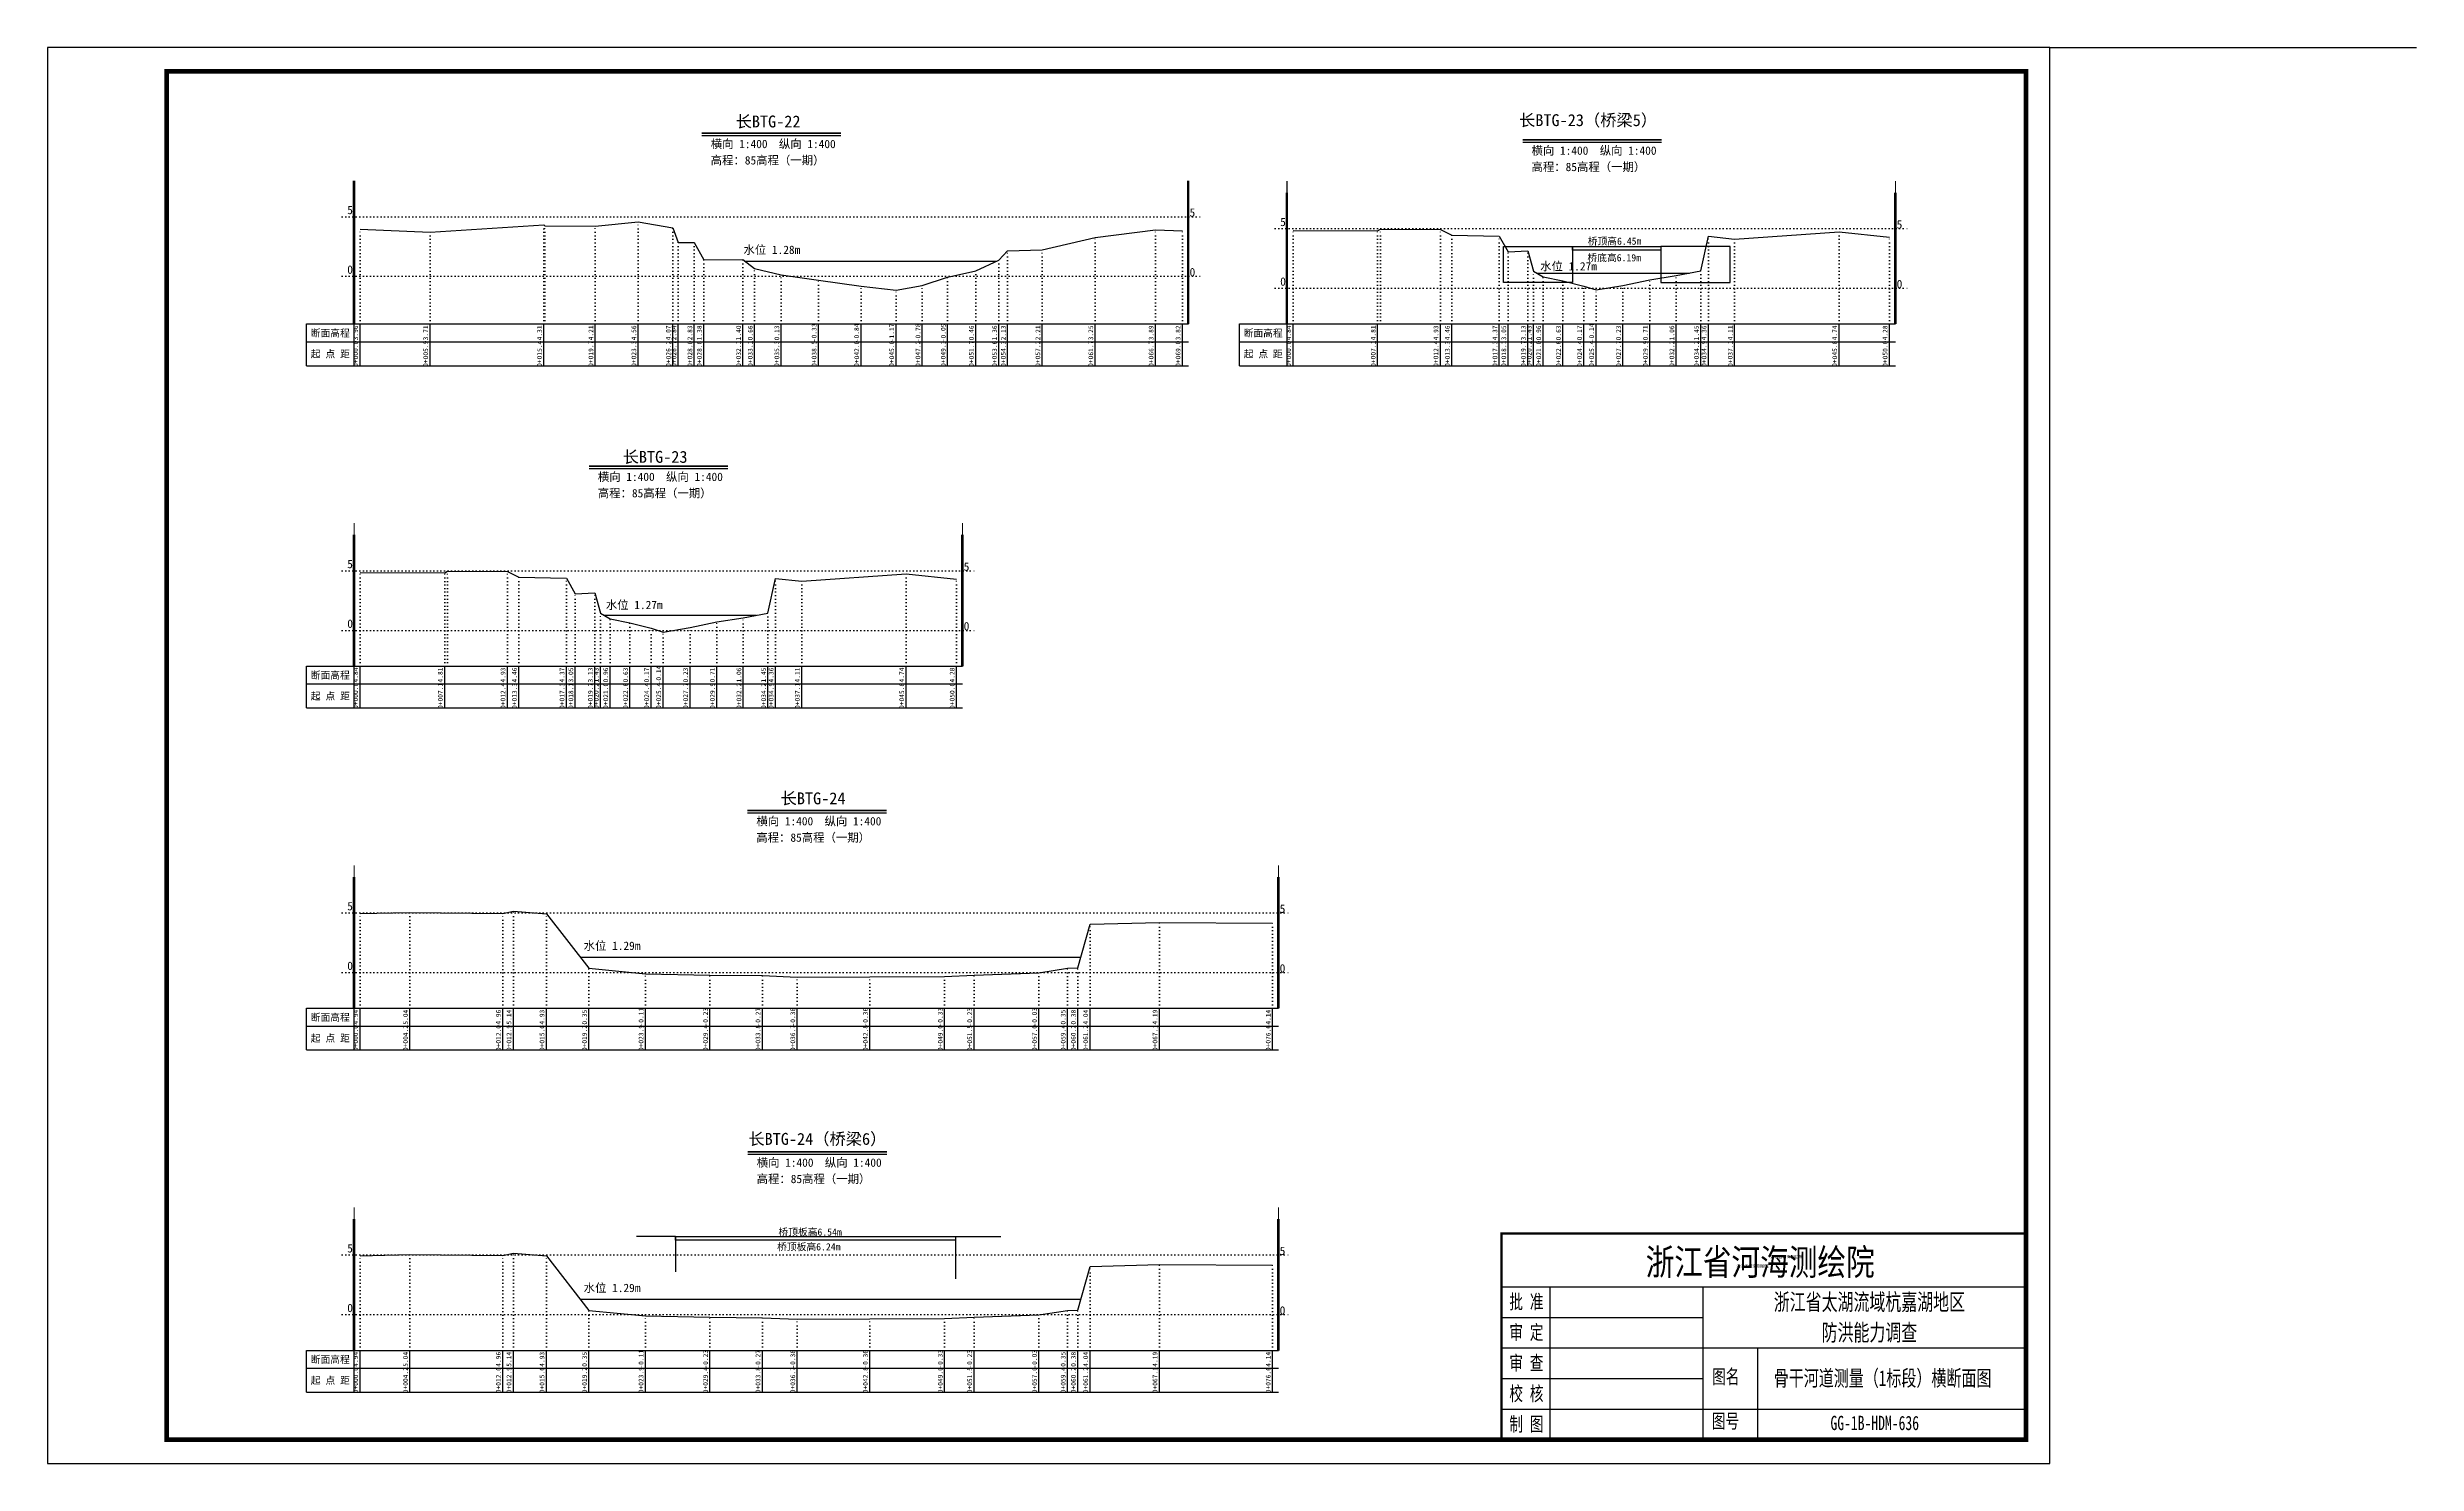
# Model space of a CAD drawing. Header units: millimetres. Extents: x 518104 to 521506, y 3371901 to 3372198.
# Drawn here: x 520588.9 to 521085.8, y 3371900.9 to 3372197.9 of the extents above; entities that cross this region are included whole.
import ezdxf
from ezdxf.enums import TextEntityAlignment as Align

# ---------------------------------------------------------------- set-up
doc = ezdxf.new("R2010")
doc.units = ezdxf.units.MM
doc.header["$LTSCALE"] = 0.4
doc.header["$MEASUREMENT"] = 0
doc.linetypes.add('X4', pattern=[1.6, 0, -1.6])
for name, color, linetype in [('DMX', 1, 'Continuous'), ('TEXT', 7, 'Continuous'), ('zdm1', 5, 'Continuous'), ('ZDMT5', 3, 'Continuous'), ('图框', 7, 'Continuous'), ('断面名称', 5, 'Continuous'), ('桥梁', 7, 'Continuous'), ('比例尺', 3, 'Continuous'), ('水位', 4, 'Continuous')]:
    doc.layers.add(name, color=color, linetype=linetype)
doc.styles.add('HDM', font='仿宋_GB2312.ttf')
doc.styles.add('tk2', font='SimSun.ttf', dxfattribs={"width": 0.8})

msp = doc.modelspace()

# ---------------------------------------------------------------- linework, layer by layer
at = {"lineweight": 100, "const_width": 0.5}
msp.add_lwpolyline([(521003.88, 3371949.15), (520893.88, 3371949.15), (520893.88, 3371905.87), (521003.88, 3371905.87), (521003.88, 3371949.15)], dxfattribs=at)
at = {"layer": 'DMX', "linetype": 'Continuous', "flags": 128}
for points in [[(520654.46, 3372159.77), (520669.13, 3372159.15), (520693.01, 3372160.65), (520693.18, 3372160.47), (520703.78, 3372160.4), (520712.81, 3372161.27), (520720.03, 3372160.05), (520721.21, 3372156.97), (520724.56, 3372156.95), (520726.53, 3372153.32), (520734.76, 3372153.37), (520737.21, 3372151.52), (520742.78, 3372150.2), (520750.61, 3372149.05), (520759.53, 3372147.77), (520766.88, 3372146.95), (520772.38, 3372147.92), (520777.68, 3372149.65), (520783.58, 3372151.02), (520788.46, 3372153.27), (520790.28, 3372155.2), (520797.53, 3372155.4), (520808.63, 3372158), (520821.28, 3372159.6), (520826.93, 3372159.42)], [(520850.13, 3372159.47), (520867.88, 3372159.4), (520868.5, 3372159.75), (520881.03, 3372159.7), (520883.43, 3372158.52), (520893.4, 3372158.3), (520895.25, 3372155), (520899.35, 3372155.2), (520900.58, 3372150.95), (520902.58, 3372149.77), (520906.73, 3372148.95), (520911.15, 3372147.8), (520913.68, 3372147.02), (520919.33, 3372147.95), (520924.95, 3372149.15), (520930.5, 3372150.02), (520935.68, 3372151), (520937.25, 3372158.27), (520942.75, 3372157.65), (520964.65, 3372159.22), (520975.23, 3372158.07)], [(520654.46, 3372087.72), (520672.21, 3372087.65), (520672.83, 3372088), (520685.36, 3372087.95), (520687.76, 3372086.77), (520697.73, 3372086.55), (520699.58, 3372083.25), (520703.68, 3372083.45), (520704.91, 3372079.2), (520706.91, 3372078.02), (520711.06, 3372077.2), (520715.48, 3372076.05), (520718.01, 3372075.27), (520723.66, 3372076.2), (520729.28, 3372077.4), (520734.83, 3372078.27), (520740.01, 3372079.25), (520741.58, 3372086.52), (520747.08, 3372085.9), (520768.98, 3372087.47), (520779.56, 3372086.32)], [(520654.46, 3372016.22), (520664.91, 3372016.47), (520684.38, 3372016.27), (520686.61, 3372016.72), (520693.53, 3372016.2), (520702.46, 3372004.75), (520714.31, 3372003.6), (520727.83, 3372003.3), (520738.83, 3372003.2), (520746.13, 3372002.92), (520761.36, 3372002.97), (520777.06, 3372003.05), (520783.23, 3372003.3), (520796.83, 3372003.8), (520802.83, 3372004.75), (520804.98, 3372004.82), (520807.56, 3372013.97), (520822.11, 3372014.35), (520845.83, 3372014.22)], [(520654.46, 3371944.47), (520664.91, 3371944.72), (520684.38, 3371944.52), (520686.61, 3371944.97), (520693.53, 3371944.45), (520702.46, 3371933), (520714.31, 3371931.85), (520727.83, 3371931.55), (520738.83, 3371931.45), (520746.13, 3371931.17), (520761.36, 3371931.22), (520777.06, 3371931.3), (520783.23, 3371931.55), (520796.83, 3371932.05), (520802.83, 3371933), (520804.98, 3371933.07), (520807.56, 3371942.22), (520822.11, 3371942.6), (520845.83, 3371942.47)]]:
    msp.add_lwpolyline(points, dxfattribs=at)
at = {"layer": 'TEXT', "color": 0}
for p, q in [((520893.88, 3371937.95, 0), (521003.88, 3371937.95, 0)), ((520903.96, 3371937.95, 0), (520903.96, 3371912.29, 0)), ((520936.05, 3371937.95, 0), (520936.05, 3371912.29, 0)), ((520893.88, 3371931.54, 0), (520936.05, 3371931.54, 0)), ((520893.88, 3371925.12, 0), (520936.05, 3371925.12, 0)), ((520936.05, 3371925.12, 0), (521003.88, 3371925.12, 0)), ((520947.53, 3371925.12, 0), (520947.53, 3371905.87, 0)), ((520893.88, 3371918.7, 0), (520936.05, 3371918.7, 0)), ((520893.88, 3371912.29, 0), (521003.88, 3371912.29, 0)), ((520903.96, 3371912.29, 0), (520903.96, 3371905.87, 0)), ((520936.05, 3371912.29, 0), (520936.05, 3371905.87, 0))]:
    msp.add_line(p, q, dxfattribs=at)
at = {"layer": 'zdm1', "linetype": 'Continuous'}
for p, q in [((520653.08, 3372139.87), (520653.08, 3372169.87)), ((520653.33, 3372139.87), (520653.33, 3372169.87)), ((520828.06, 3372139.87), (520828.06, 3372169.87)), ((520828.31, 3372139.87), (520828.31, 3372169.87)), ((520848.75, 3372139.87), (520848.75, 3372167.37)), ((520849, 3372139.87), (520849, 3372167.37)), ((520976.35, 3372139.87), (520976.35, 3372167.37)), ((520976.6, 3372139.87), (520976.6, 3372167.37)), ((520643.21, 3372139.87), (520654.46, 3372139.87)), ((520643.21, 3372131.12), (520643.21, 3372139.87)), ((520643.21, 3372136.12), (520828.18, 3372136.12)), ((520653.21, 3372131.12), (520653.21, 3372139.87)), ((520654.46, 3372139.87), (520828.18, 3372139.87)), ((520838.88, 3372139.87), (520850.13, 3372139.87)), ((520838.88, 3372131.12), (520838.88, 3372139.87)), ((520838.88, 3372136.12), (520976.48, 3372136.12)), ((520848.88, 3372131.12), (520848.88, 3372139.87)), ((520850.13, 3372139.87), (520976.48, 3372139.87)), ((520643.21, 3372131.12), (520828.18, 3372131.12)), ((520838.88, 3372131.12), (520976.48, 3372131.12)), ((520653.08, 3372068.12), (520653.08, 3372095.62)), ((520653.33, 3372068.12), (520653.33, 3372095.62)), ((520780.68, 3372068.12), (520780.68, 3372095.62)), ((520780.93, 3372068.12), (520780.93, 3372095.62)), ((520643.21, 3372068.12), (520654.46, 3372068.12)), ((520643.21, 3372059.37), (520643.21, 3372068.12)), ((520653.21, 3372059.37), (520653.21, 3372068.12)), ((520654.46, 3372068.12), (520780.81, 3372068.12)), ((520643.21, 3372064.37), (520780.81, 3372064.37)), ((520643.21, 3372059.37), (520780.81, 3372059.37)), ((520653.08, 3371996.37), (520653.08, 3372023.87)), ((520653.33, 3371996.37), (520653.33, 3372023.87)), ((520846.96, 3371996.37), (520846.96, 3372023.87)), ((520847.21, 3371996.37), (520847.21, 3372023.87)), ((520643.21, 3371996.37), (520654.46, 3371996.37)), ((520643.21, 3371987.62), (520643.21, 3371996.37)), ((520643.21, 3371992.62), (520847.08, 3371992.62)), ((520653.21, 3371987.62), (520653.21, 3371996.37)), ((520654.46, 3371996.37), (520847.08, 3371996.37)), ((520643.21, 3371987.62), (520847.08, 3371987.62)), ((520653.08, 3371924.62), (520653.08, 3371952.12)), ((520653.33, 3371924.62), (520653.33, 3371952.12)), ((520846.96, 3371924.62), (520846.96, 3371952.12)), ((520847.21, 3371924.62), (520847.21, 3371952.12)), ((520643.21, 3371924.62), (520654.46, 3371924.62)), ((520643.21, 3371915.87), (520643.21, 3371924.62)), ((520653.21, 3371915.87), (520653.21, 3371924.62)), ((520654.46, 3371924.62), (520847.08, 3371924.62)), ((520643.21, 3371920.87), (520847.08, 3371920.87)), ((520643.21, 3371915.87), (520847.08, 3371915.87))]:
    msp.add_line(p, q, dxfattribs=at)
at = {"layer": 'zdm1', "linetype": 'X4'}
for p, q in [((520650.71, 3372162.37), (520830.68, 3372162.37)), ((520846.38, 3372159.87), (520978.98, 3372159.87)), ((520650.71, 3372149.87), (520830.68, 3372149.87)), ((520846.38, 3372147.37), (520978.98, 3372147.37)), ((520650.71, 3372088.12), (520783.31, 3372088.12)), ((520650.71, 3372075.62), (520783.31, 3372075.62)), ((520650.71, 3372016.37), (520849.58, 3372016.37)), ((520650.71, 3372003.87), (520849.58, 3372003.87)), ((520650.71, 3371944.62), (520849.58, 3371944.62)), ((520650.71, 3371932.12), (520849.58, 3371932.12))]:
    msp.add_line(p, q, dxfattribs=at)
at = {"layer": 'zdm1', "linetype": 'Continuous', "flags": 128}
for points in [[(520653.21, 3372167.37, 0.25, 0.25, 0), (520653.21, 3372169.87, 0.25, 0.25, 0)], [(520828.18, 3372167.37, 0.25, 0.25, 0), (520828.18, 3372169.87, 0.25, 0.25, 0)], [(520848.88, 3372167.37, 0.25, 0.25, 0), (520848.88, 3372169.87, 0.25, 0.25, 0)], [(520976.48, 3372167.37, 0.25, 0.25, 0), (520976.48, 3372169.87, 0.25, 0.25, 0)], [(520653.21, 3372162.37, 0.25, 0.25, 0), (520653.21, 3372164.87, 0.25, 0.25, 0)], [(520828.18, 3372162.37, 0.25, 0.25, 0), (520828.18, 3372164.87, 0.25, 0.25, 0)], [(520848.88, 3372162.37, 0.25, 0.25, 0), (520848.88, 3372164.87, 0.25, 0.25, 0)], [(520976.48, 3372162.37, 0.25, 0.25, 0), (520976.48, 3372164.87, 0.25, 0.25, 0)], [(520653.21, 3372157.37, 0.25, 0.25, 0), (520653.21, 3372159.87, 0.25, 0.25, 0)], [(520828.18, 3372157.37, 0.25, 0.25, 0), (520828.18, 3372159.87, 0.25, 0.25, 0)], [(520848.88, 3372157.37, 0.25, 0.25, 0), (520848.88, 3372159.87, 0.25, 0.25, 0)], [(520976.48, 3372157.37, 0.25, 0.25, 0), (520976.48, 3372159.87, 0.25, 0.25, 0)], [(520653.21, 3372152.37, 0.25, 0.25, 0), (520653.21, 3372154.87, 0.25, 0.25, 0)], [(520828.18, 3372152.37, 0.25, 0.25, 0), (520828.18, 3372154.87, 0.25, 0.25, 0)], [(520848.88, 3372152.37, 0.25, 0.25, 0), (520848.88, 3372154.87, 0.25, 0.25, 0)], [(520976.48, 3372152.37, 0.25, 0.25, 0), (520976.48, 3372154.87, 0.25, 0.25, 0)], [(520653.21, 3372147.37, 0.25, 0.25, 0), (520653.21, 3372149.87, 0.25, 0.25, 0)], [(520828.18, 3372147.37, 0.25, 0.25, 0), (520828.18, 3372149.87, 0.25, 0.25, 0)], [(520848.88, 3372147.37, 0.25, 0.25, 0), (520848.88, 3372149.87, 0.25, 0.25, 0)], [(520976.48, 3372147.37, 0.25, 0.25, 0), (520976.48, 3372149.87, 0.25, 0.25, 0)], [(520653.21, 3372142.37, 0.25, 0.25, 0), (520653.21, 3372144.87, 0.25, 0.25, 0)], [(520828.18, 3372142.37, 0.25, 0.25, 0), (520828.18, 3372144.87, 0.25, 0.25, 0)], [(520848.88, 3372142.37, 0.25, 0.25, 0), (520848.88, 3372144.87, 0.25, 0.25, 0)], [(520976.48, 3372142.37, 0.25, 0.25, 0), (520976.48, 3372144.87, 0.25, 0.25, 0)], [(520653.21, 3372095.62, 0.25, 0.25, 0), (520653.21, 3372098.12, 0.25, 0.25, 0)], [(520780.81, 3372095.62, 0.25, 0.25, 0), (520780.81, 3372098.12, 0.25, 0.25, 0)], [(520653.21, 3372090.62, 0.25, 0.25, 0), (520653.21, 3372093.12, 0.25, 0.25, 0)], [(520780.81, 3372090.62, 0.25, 0.25, 0), (520780.81, 3372093.12, 0.25, 0.25, 0)], [(520653.21, 3372085.62, 0.25, 0.25, 0), (520653.21, 3372088.12, 0.25, 0.25, 0)], [(520780.81, 3372085.62, 0.25, 0.25, 0), (520780.81, 3372088.12, 0.25, 0.25, 0)], [(520653.21, 3372080.62, 0.25, 0.25, 0), (520653.21, 3372083.12, 0.25, 0.25, 0)], [(520780.81, 3372080.62, 0.25, 0.25, 0), (520780.81, 3372083.12, 0.25, 0.25, 0)], [(520653.21, 3372075.62, 0.25, 0.25, 0), (520653.21, 3372078.12, 0.25, 0.25, 0)], [(520780.81, 3372075.62, 0.25, 0.25, 0), (520780.81, 3372078.12, 0.25, 0.25, 0)], [(520653.21, 3372070.62, 0.25, 0.25, 0), (520653.21, 3372073.12, 0.25, 0.25, 0)], [(520780.81, 3372070.62, 0.25, 0.25, 0), (520780.81, 3372073.12, 0.25, 0.25, 0)], [(520653.21, 3372023.87, 0.25, 0.25, 0), (520653.21, 3372026.37, 0.25, 0.25, 0)], [(520847.08, 3372023.87, 0.25, 0.25, 0), (520847.08, 3372026.37, 0.25, 0.25, 0)], [(520653.21, 3372018.87, 0.25, 0.25, 0), (520653.21, 3372021.37, 0.25, 0.25, 0)], [(520847.08, 3372018.87, 0.25, 0.25, 0), (520847.08, 3372021.37, 0.25, 0.25, 0)], [(520653.21, 3372013.87, 0.25, 0.25, 0), (520653.21, 3372016.37, 0.25, 0.25, 0)], [(520847.08, 3372013.87, 0.25, 0.25, 0), (520847.08, 3372016.37, 0.25, 0.25, 0)], [(520653.21, 3372008.87, 0.25, 0.25, 0), (520653.21, 3372011.37, 0.25, 0.25, 0)], [(520847.08, 3372008.87, 0.25, 0.25, 0), (520847.08, 3372011.37, 0.25, 0.25, 0)], [(520653.21, 3372003.87, 0.25, 0.25, 0), (520653.21, 3372006.37, 0.25, 0.25, 0)], [(520847.08, 3372003.87, 0.25, 0.25, 0), (520847.08, 3372006.37, 0.25, 0.25, 0)], [(520653.21, 3371998.87, 0.25, 0.25, 0), (520653.21, 3372001.37, 0.25, 0.25, 0)], [(520847.08, 3371998.87, 0.25, 0.25, 0), (520847.08, 3372001.37, 0.25, 0.25, 0)], [(520653.21, 3371952.12, 0.25, 0.25, 0), (520653.21, 3371954.62, 0.25, 0.25, 0)], [(520847.08, 3371952.12, 0.25, 0.25, 0), (520847.08, 3371954.62, 0.25, 0.25, 0)], [(520653.21, 3371947.12, 0.25, 0.25, 0), (520653.21, 3371949.62, 0.25, 0.25, 0)], [(520847.08, 3371947.12, 0.25, 0.25, 0), (520847.08, 3371949.62, 0.25, 0.25, 0)], [(520653.21, 3371942.12, 0.25, 0.25, 0), (520653.21, 3371944.62, 0.25, 0.25, 0)], [(520847.08, 3371942.12, 0.25, 0.25, 0), (520847.08, 3371944.62, 0.25, 0.25, 0)], [(520653.21, 3371937.12, 0.25, 0.25, 0), (520653.21, 3371939.62, 0.25, 0.25, 0)], [(520847.08, 3371937.12, 0.25, 0.25, 0), (520847.08, 3371939.62, 0.25, 0.25, 0)], [(520653.21, 3371932.12, 0.25, 0.25, 0), (520653.21, 3371934.62, 0.25, 0.25, 0)], [(520847.08, 3371932.12, 0.25, 0.25, 0), (520847.08, 3371934.62, 0.25, 0.25, 0)], [(520653.21, 3371927.12, 0.25, 0.25, 0), (520653.21, 3371929.62, 0.25, 0.25, 0)], [(520847.08, 3371927.12, 0.25, 0.25, 0), (520847.08, 3371929.62, 0.25, 0.25, 0)]]:
    msp.add_lwpolyline(points, format="xyseb", dxfattribs=at)
at = {"layer": 'ZDMT5', "linetype": 'X4'}
for p, q in [((520693.01, 3372139.87), (520693.01, 3372160.65)), ((520693.18, 3372139.87), (520693.18, 3372160.47)), ((520703.78, 3372139.87), (520703.78, 3372160.4)), ((520712.81, 3372139.87), (520712.81, 3372161.27)), ((520654.46, 3372139.87), (520654.46, 3372159.77)), ((520669.13, 3372139.87), (520669.13, 3372159.15)), ((520720.03, 3372139.87), (520720.03, 3372160.05)), ((520721.21, 3372139.87), (520721.21, 3372156.97)), ((520724.56, 3372139.87), (520724.56, 3372156.95)), ((520797.53, 3372139.87), (520797.53, 3372155.4)), ((520808.63, 3372139.87), (520808.63, 3372158)), ((520821.28, 3372139.87), (520821.28, 3372159.6)), ((520826.93, 3372139.87), (520826.93, 3372159.42)), ((520850.13, 3372139.87), (520850.13, 3372159.47)), ((520867.88, 3372139.87), (520867.88, 3372159.4)), ((520868.5, 3372139.87), (520868.5, 3372159.75)), ((520881.03, 3372139.87), (520881.03, 3372159.7)), ((520883.43, 3372139.87), (520883.43, 3372158.52)), ((520893.4, 3372139.87), (520893.4, 3372158.3)), ((520937.25, 3372139.87), (520937.25, 3372158.27)), ((520942.75, 3372139.87), (520942.75, 3372157.65)), ((520964.65, 3372139.87), (520964.65, 3372159.22)), ((520975.23, 3372139.87), (520975.23, 3372158.07)), ((520726.53, 3372139.87), (520726.53, 3372153.32)), ((520734.76, 3372139.87), (520734.76, 3372153.37)), ((520737.21, 3372139.87), (520737.21, 3372151.52)), ((520783.58, 3372139.87), (520783.58, 3372151.02)), ((520788.46, 3372139.87), (520788.46, 3372153.27)), ((520790.28, 3372139.87), (520790.28, 3372155.2)), ((520895.25, 3372139.87), (520895.25, 3372155)), ((520899.35, 3372139.87), (520899.35, 3372155.2)), ((520900.58, 3372139.87), (520900.58, 3372150.95)), ((520935.68, 3372139.87), (520935.68, 3372151)), ((520742.78, 3372139.87), (520742.78, 3372150.2)), ((520750.61, 3372139.87), (520750.61, 3372149.05)), ((520759.53, 3372139.87), (520759.53, 3372147.77)), ((520766.88, 3372139.87), (520766.88, 3372146.95)), ((520772.38, 3372139.87), (520772.38, 3372147.92)), ((520777.68, 3372139.87), (520777.68, 3372149.65)), ((520902.58, 3372139.87), (520902.58, 3372149.77)), ((520906.73, 3372139.87), (520906.73, 3372148.95)), ((520911.15, 3372139.87), (520911.15, 3372147.8)), ((520913.68, 3372139.87), (520913.68, 3372147.02)), ((520919.33, 3372139.87), (520919.33, 3372147.95)), ((520924.95, 3372139.87), (520924.95, 3372149.15)), ((520930.5, 3372139.87), (520930.5, 3372150.02)), ((520654.46, 3372068.12), (520654.46, 3372087.72)), ((520672.21, 3372068.12), (520672.21, 3372087.65)), ((520672.83, 3372068.12), (520672.83, 3372088)), ((520685.36, 3372068.12), (520685.36, 3372087.95)), ((520687.76, 3372068.12), (520687.76, 3372086.77)), ((520697.73, 3372068.12), (520697.73, 3372086.55)), ((520741.58, 3372068.12), (520741.58, 3372086.52)), ((520747.08, 3372068.12), (520747.08, 3372085.9)), ((520768.98, 3372068.12), (520768.98, 3372087.47)), ((520779.56, 3372068.12), (520779.56, 3372086.32)), ((520699.58, 3372068.12), (520699.58, 3372083.25)), ((520703.68, 3372068.12), (520703.68, 3372083.45)), ((520704.91, 3372068.12), (520704.91, 3372079.2)), ((520706.91, 3372068.12), (520706.91, 3372078.02)), ((520711.06, 3372068.12), (520711.06, 3372077.2)), ((520715.48, 3372068.12), (520715.48, 3372076.05)), ((520723.66, 3372068.12), (520723.66, 3372076.2)), ((520729.28, 3372068.12), (520729.28, 3372077.4)), ((520734.83, 3372068.12), (520734.83, 3372078.27)), ((520740.01, 3372068.12), (520740.01, 3372079.25)), ((520718.01, 3372068.12), (520718.01, 3372075.27)), ((520664.91, 3371996.37), (520664.91, 3372016.47)), ((520684.38, 3371996.37), (520684.38, 3372016.27)), ((520686.61, 3371996.37), (520686.61, 3372016.72)), ((520654.46, 3371996.37), (520654.46, 3372016.22)), ((520693.53, 3371996.37), (520693.53, 3372016.2)), ((520807.56, 3371996.37), (520807.56, 3372013.97)), ((520822.11, 3371996.37), (520822.11, 3372014.35)), ((520845.83, 3371996.37), (520845.83, 3372014.22)), ((520702.46, 3371996.37), (520702.46, 3372004.75)), ((520714.31, 3371996.37), (520714.31, 3372003.6)), ((520727.83, 3371996.37), (520727.83, 3372003.3)), ((520738.83, 3371996.37), (520738.83, 3372003.2)), ((520746.13, 3371996.37), (520746.13, 3372002.92)), ((520761.36, 3371996.37), (520761.36, 3372002.97)), ((520777.06, 3371996.37), (520777.06, 3372003.05)), ((520783.23, 3371996.37), (520783.23, 3372003.3)), ((520796.83, 3371996.37), (520796.83, 3372003.8)), ((520802.83, 3371996.37), (520802.83, 3372004.75)), ((520804.98, 3371996.37), (520804.98, 3372004.82)), ((520654.46, 3371924.62), (520654.46, 3371944.47)), ((520664.91, 3371924.62), (520664.91, 3371944.72)), ((520684.38, 3371924.62), (520684.38, 3371944.52)), ((520686.61, 3371924.62), (520686.61, 3371944.97)), ((520693.53, 3371924.62), (520693.53, 3371944.45)), ((520807.56, 3371924.62), (520807.56, 3371942.22)), ((520822.11, 3371924.62), (520822.11, 3371942.6)), ((520845.83, 3371924.62), (520845.83, 3371942.47)), ((520702.46, 3371924.62), (520702.46, 3371933)), ((520714.31, 3371924.62), (520714.31, 3371931.85)), ((520796.83, 3371924.62), (520796.83, 3371932.05)), ((520802.83, 3371924.62), (520802.83, 3371933)), ((520804.98, 3371924.62), (520804.98, 3371933.07)), ((520727.83, 3371924.62), (520727.83, 3371931.55)), ((520738.83, 3371924.62), (520738.83, 3371931.45)), ((520746.13, 3371924.62), (520746.13, 3371931.17)), ((520761.36, 3371924.62), (520761.36, 3371931.22)), ((520777.06, 3371924.62), (520777.06, 3371931.3)), ((520783.23, 3371924.62), (520783.23, 3371931.55))]:
    msp.add_line(p, q, dxfattribs=at)
at = {"layer": 'ZDMT5', "linetype": 'Continuous'}
for p, q in [((520654.46, 3372131.12), (520654.46, 3372139.87)), ((520669.13, 3372131.12), (520669.13, 3372139.87)), ((520693.01, 3372131.12), (520693.01, 3372139.87)), ((520703.78, 3372131.12), (520703.78, 3372139.87)), ((520712.81, 3372131.12), (520712.81, 3372139.87)), ((520720.03, 3372131.12), (520720.03, 3372139.87)), ((520721.21, 3372131.12), (520721.21, 3372139.87)), ((520724.56, 3372131.12), (520724.56, 3372139.87)), ((520726.53, 3372131.12), (520726.53, 3372139.87)), ((520734.76, 3372131.12), (520734.76, 3372139.87)), ((520737.21, 3372131.12), (520737.21, 3372139.87)), ((520742.78, 3372131.12), (520742.78, 3372139.87)), ((520750.61, 3372131.12), (520750.61, 3372139.87)), ((520759.53, 3372131.12), (520759.53, 3372139.87)), ((520766.88, 3372131.12), (520766.88, 3372139.87)), ((520772.38, 3372131.12), (520772.38, 3372139.87)), ((520777.68, 3372131.12), (520777.68, 3372139.87)), ((520783.58, 3372131.12), (520783.58, 3372139.87)), ((520788.46, 3372131.12), (520788.46, 3372139.87)), ((520790.28, 3372131.12), (520790.28, 3372139.87)), ((520797.53, 3372131.12), (520797.53, 3372139.87)), ((520808.63, 3372131.12), (520808.63, 3372139.87)), ((520821.28, 3372131.12), (520821.28, 3372139.87)), ((520826.93, 3372131.12), (520826.93, 3372139.87)), ((520850.13, 3372131.12), (520850.13, 3372139.87)), ((520867.88, 3372131.12), (520867.88, 3372139.87)), ((520881.03, 3372131.12), (520881.03, 3372139.87)), ((520883.43, 3372131.12), (520883.43, 3372139.87)), ((520893.4, 3372131.12), (520893.4, 3372139.87)), ((520895.25, 3372131.12), (520895.25, 3372139.87)), ((520899.35, 3372131.12), (520899.35, 3372139.87)), ((520900.58, 3372131.12), (520900.58, 3372139.87)), ((520902.58, 3372131.12), (520902.58, 3372139.87)), ((520906.73, 3372131.12), (520906.73, 3372139.87)), ((520911.15, 3372131.12), (520911.15, 3372139.87)), ((520913.68, 3372131.12), (520913.68, 3372139.87)), ((520919.33, 3372131.12), (520919.33, 3372139.87)), ((520924.95, 3372131.12), (520924.95, 3372139.87)), ((520930.5, 3372131.12), (520930.5, 3372139.87)), ((520935.68, 3372131.12), (520935.68, 3372139.87)), ((520937.25, 3372131.12), (520937.25, 3372139.87)), ((520942.75, 3372131.12), (520942.75, 3372139.87)), ((520964.65, 3372131.12), (520964.65, 3372139.87)), ((520975.23, 3372131.12), (520975.23, 3372139.87)), ((520654.46, 3372059.37), (520654.46, 3372068.12)), ((520672.21, 3372059.37), (520672.21, 3372068.12)), ((520685.36, 3372059.37), (520685.36, 3372068.12)), ((520687.76, 3372059.37), (520687.76, 3372068.12)), ((520697.73, 3372059.37), (520697.73, 3372068.12)), ((520699.58, 3372059.37), (520699.58, 3372068.12)), ((520703.68, 3372059.37), (520703.68, 3372068.12)), ((520704.91, 3372059.37), (520704.91, 3372068.12)), ((520706.91, 3372059.37), (520706.91, 3372068.12)), ((520711.06, 3372059.37), (520711.06, 3372068.12)), ((520715.48, 3372059.37), (520715.48, 3372068.12)), ((520718.01, 3372059.37), (520718.01, 3372068.12)), ((520723.66, 3372059.37), (520723.66, 3372068.12)), ((520729.28, 3372059.37), (520729.28, 3372068.12)), ((520734.83, 3372059.37), (520734.83, 3372068.12)), ((520740.01, 3372059.37), (520740.01, 3372068.12)), ((520741.58, 3372059.37), (520741.58, 3372068.12)), ((520747.08, 3372059.37), (520747.08, 3372068.12)), ((520768.98, 3372059.37), (520768.98, 3372068.12)), ((520779.56, 3372059.37), (520779.56, 3372068.12)), ((520654.46, 3371987.62), (520654.46, 3371996.37)), ((520664.91, 3371987.62), (520664.91, 3371996.37)), ((520684.38, 3371987.62), (520684.38, 3371996.37)), ((520686.61, 3371987.62), (520686.61, 3371996.37)), ((520693.53, 3371987.62), (520693.53, 3371996.37)), ((520702.46, 3371987.62), (520702.46, 3371996.37)), ((520714.31, 3371987.62), (520714.31, 3371996.37)), ((520727.83, 3371987.62), (520727.83, 3371996.37)), ((520738.83, 3371987.62), (520738.83, 3371996.37)), ((520746.13, 3371987.62), (520746.13, 3371996.37)), ((520761.36, 3371987.62), (520761.36, 3371996.37)), ((520777.06, 3371987.62), (520777.06, 3371996.37)), ((520783.23, 3371987.62), (520783.23, 3371996.37)), ((520796.83, 3371987.62), (520796.83, 3371996.37)), ((520802.83, 3371987.62), (520802.83, 3371996.37)), ((520804.98, 3371987.62), (520804.98, 3371996.37)), ((520807.56, 3371987.62), (520807.56, 3371996.37)), ((520822.11, 3371987.62), (520822.11, 3371996.37)), ((520845.83, 3371987.62), (520845.83, 3371996.37)), ((520654.46, 3371915.87), (520654.46, 3371924.62)), ((520664.91, 3371915.87), (520664.91, 3371924.62)), ((520684.38, 3371915.87), (520684.38, 3371924.62)), ((520686.61, 3371915.87), (520686.61, 3371924.62)), ((520693.53, 3371915.87), (520693.53, 3371924.62)), ((520702.46, 3371915.87), (520702.46, 3371924.62)), ((520714.31, 3371915.87), (520714.31, 3371924.62)), ((520727.83, 3371915.87), (520727.83, 3371924.62)), ((520738.83, 3371915.87), (520738.83, 3371924.62)), ((520746.13, 3371915.87), (520746.13, 3371924.62)), ((520761.36, 3371915.87), (520761.36, 3371924.62)), ((520777.06, 3371915.87), (520777.06, 3371924.62)), ((520783.23, 3371915.87), (520783.23, 3371924.62)), ((520796.83, 3371915.87), (520796.83, 3371924.62)), ((520802.83, 3371915.87), (520802.83, 3371924.62)), ((520804.98, 3371915.87), (520804.98, 3371924.62)), ((520807.56, 3371915.87), (520807.56, 3371924.62)), ((520822.11, 3371915.87), (520822.11, 3371924.62)), ((520845.83, 3371915.87), (520845.83, 3371924.62))]:
    msp.add_line(p, q, dxfattribs=at)
at = {"layer": '图框', "flags": 128}
msp.add_lwpolyline([(520588.88, 3371900.87), (521008.88, 3371900.87), (521008.88, 3372197.87), (520588.88, 3372197.87)], close=True, dxfattribs=at)
at = {"layer": '图框', "const_width": 1, "flags": 128}
msp.add_lwpolyline([(520613.88, 3371905.87), (521003.88, 3371905.87), (521003.88, 3372192.87), (520613.88, 3372192.87)], close=True, dxfattribs=at)
at = {"layer": '桥梁', "linetype": 'Continuous', "flags": 128}
for points in [[(520894.28, 3372156.1), (520908.78, 3372156.1), (520908.78, 3372148.6), (520894.28, 3372148.6)], [(520927.28, 3372156.1), (520927.28, 3372148.6), (520941.78, 3372148.6), (520941.78, 3372156.1)], [(520720.62, 3371948.48), (520779.37, 3371948.48), (520779.37, 3371947.73), (520720.62, 3371947.73)]]:
    msp.add_lwpolyline(points, close=True, dxfattribs=at)
for points in [[(520908.78, 3372155.35), (520908.78, 3372156.1), (520927.28, 3372156.1), (520927.28, 3372155.35)], [(520927.28, 3372156.1), (520927.28, 3372155.35), (520908.78, 3372155.35)], [(520720.62, 3371948.48), (520712.47, 3371948.48)], [(520720.62, 3371948.48), (520720.62, 3371941.12)], [(520779.37, 3371948.48), (520788.88, 3371948.48)], [(520779.37, 3371948.48), (520779.37, 3371939.63)]]:
    msp.add_lwpolyline(points, dxfattribs=at)
at = {"layer": '比例尺', "color": 3, "linetype": 'Continuous', "lineweight": 40}
for p, q in [((520726.15, 3372179.89), (520755.28, 3372179.89)), ((520898.3, 3372178.5), (520927.43, 3372178.5)), ((520702.48, 3372110.08), (520731.6, 3372110.08)), ((520735.72, 3372037.86), (520764.84, 3372037.86)), ((520735.79, 3371966.27), (520764.91, 3371966.27))]:
    msp.add_line(p, q, dxfattribs=at)
at = {"layer": '比例尺', "color": 3, "linetype": 'Continuous'}
for p, q in [((520726.15, 3372179.39), (520755.28, 3372179.39)), ((520898.3, 3372178), (520927.43, 3372178)), ((520702.48, 3372109.58), (520731.6, 3372109.58)), ((520735.72, 3372037.36), (520764.84, 3372037.36)), ((520735.79, 3371965.77), (520764.91, 3371965.77))]:
    msp.add_line(p, q, dxfattribs=at)
at = {"layer": '比例尺', "linetype": 'Continuous'}
msp.add_lwpolyline([(521008.88, 3372197.87), (521085.78, 3372197.87)], dxfattribs=at)
at = {"layer": '水位', "color": 6, "linetype": 'Continuous'}
for p, q in [((520735.15, 3372153.07), (520788.02, 3372153.07)), ((520901.26, 3372150.55), (520933.29, 3372150.55)), ((520705.59, 3372078.8), (520737.62, 3372078.8)), ((520700.62, 3372007.1), (520805.62, 3372007.1)), ((520700.62, 3371935.35), (520805.62, 3371935.35))]:
    msp.add_line(p, q, dxfattribs=at)

# ---------------------------------------------------------------- texts
at = {"linetype": 'Continuous', "char_height": 0.6, "width": 6.8006, "attachment_point": 1, "style": 'HDM'}
for insert in [(520943.13, 3371942.61), (520950.28, 3371944.55)]:
    msp.add_mtext('浙江省河海测绘院', dxfattribs=dict(at, insert=insert))
at = {"layer": 'TEXT', "color": 7, "ltscale": 8, "style": 'tk2'}
for tag, p, s, height, width in [('浙江省河海测绘院', (520924.1, 3371940.39, 0), '（单位名称）', 5.5, 0.8), ('批 准', (520895.5, 3371933.32, 0), '批准', 3, 0.7), ('审 定', (520895.5, 3371926.91, 0), '审定', 3, 0.7), ('审 查', (520895.5, 3371920.49, 0), '审 查', 3, 0.7), ('校 核', (520895.5, 3371914.07, 0), '校 核', 3, 0.7), ('图名', (520938.03, 3371917.62, 0), '审查', 3, 0.7), ('制 图', (520895.5, 3371907.66, 0), '制 图', 3, 0.7), ('图号', (520937.99, 3371908.29, 0), '图号', 3, 0.7)]:
    msp.add_attdef(tag, p, s, height=height, dxfattribs=dict(at, width=width))
at = {"layer": 'TEXT', "color": 0, "style": 'tk2', "width": 0.7}
for tag, text, height, p in [('浙江省太湖流域杭嘉湖地区', '浙江省太湖流域杭嘉湖地区', 3.5, (520971.02, 3371934.77, -206.67)), ('防洪能力调查', '防洪能力调查', 3.5, (520971.02, 3371928.38, -206.67)), ('骨干河道测量（1标段）横断面图', '骨干河道测量（1标段）横断面图', 3.3, (520973.78, 3371918.8, -206.67)), ('GG-1B-HDM-636', 'GG-1B-HDM-001', 3, (520972.14, 3371909.4, -206.67))]:
    msp.add_attdef(tag, text=text, height=height, dxfattribs=at).set_placement(p, align=Align.MIDDLE_CENTER)
at = {"layer": 'zdm1', "linetype": 'Continuous', "style": 'HDM'}
for s, p in [('5', (520652.96, 3372162.37)), ('5', (520848.63, 3372159.87)), ('0', (520652.96, 3372149.87)), ('0', (520848.63, 3372147.37)), ('5', (520652.96, 3372088.12)), ('0', (520652.96, 3372075.62)), ('5', (520652.96, 3372016.37)), ('0', (520652.96, 3372003.87)), ('5', (520652.96, 3371944.62)), ('0', (520652.96, 3371932.12))]:
    msp.add_text(s, height=1.75, dxfattribs=at).set_placement(p, align=Align.BOTTOM_RIGHT)
for s, p in [('5', (520828.43, 3372162.37)), ('5', (520976.73, 3372159.87)), ('0', (520828.43, 3372149.87)), ('0', (520976.73, 3372147.37)), ('5', (520781.06, 3372088.12)), ('0', (520781.06, 3372075.62)), ('5', (520847.33, 3372016.37)), ('0', (520847.33, 3372003.87)), ('5', (520847.33, 3371944.62)), ('0', (520847.33, 3371932.12))]:
    msp.add_text(s, height=1.75, dxfattribs=at).set_placement(p)
for s, p in [('断面高程', (520648.21, 3372138)), ('断面高程', (520843.88, 3372138)), ('起 点 距', (520648.21, 3372133.62)), ('起 点 距', (520843.88, 3372133.62)), ('断面高程', (520648.21, 3372066.25)), ('起 点 距', (520648.21, 3372061.87)), ('断面高程', (520648.21, 3371994.5)), ('起 点 距', (520648.21, 3371990.12)), ('断面高程', (520648.21, 3371922.75)), ('起 点 距', (520648.21, 3371918.37))]:
    msp.add_text(s, height=1.5, dxfattribs=at).set_placement(p, align=Align.MIDDLE)
at = {"layer": 'ZDMT5', "linetype": 'Continuous', "style": 'HDM'}
for s, p in [('3.96', (520654.33, 3372138)), ('0+000.0', (520654.33, 3372133.62)), ('3.71', (520669.01, 3372138)), ('0+005.9', (520669.01, 3372133.62)), ('4.31', (520692.88, 3372138)), ('0+015.4', (520692.88, 3372133.62)), ('4.21', (520703.66, 3372138)), ('0+019.7', (520703.66, 3372133.62)), ('4.56', (520712.68, 3372138)), ('0+023.3', (520712.68, 3372133.62)), ('4.07', (520719.91, 3372138)), ('0+026.2', (520719.91, 3372133.62)), ('2.84', (520721.08, 3372138)), ('0+026.7', (520721.08, 3372133.62)), ('2.83', (520724.43, 3372138)), ('0+028.0', (520724.43, 3372133.62)), ('1.38', (520726.41, 3372138)), ('0+028.8', (520726.41, 3372133.62)), ('1.40', (520734.63, 3372138)), ('0+032.1', (520734.63, 3372133.62)), ('0.66', (520737.08, 3372138)), ('0+033.1', (520737.08, 3372133.62)), ('0.13', (520742.66, 3372138)), ('0+035.3', (520742.66, 3372133.62)), ('-0.33', (520750.48, 3372138)), ('0+038.5', (520750.48, 3372133.62)), ('-0.84', (520759.41, 3372138)), ('0+042.0', (520759.41, 3372133.62)), ('0+045.0', (520766.76, 3372133.62)), ('-1.17', (520766.76, 3372138)), ('-0.78', (520772.26, 3372138)), ('0+047.2', (520772.26, 3372133.62)), ('-0.09', (520777.56, 3372138)), ('0+049.3', (520777.56, 3372133.62)), ('0.46', (520783.46, 3372138)), ('0+051.7', (520783.46, 3372133.62)), ('1.36', (520788.33, 3372138)), ('0+053.6', (520788.33, 3372133.62)), ('2.13', (520790.16, 3372138)), ('0+054.3', (520790.16, 3372133.62)), ('2.21', (520797.41, 3372138)), ('0+057.2', (520797.41, 3372133.62)), ('3.25', (520808.51, 3372138)), ('0+061.7', (520808.51, 3372133.62)), ('3.89', (520821.16, 3372138)), ('0+066.7', (520821.16, 3372133.62)), ('3.82', (520826.81, 3372138)), ('0+069.0', (520826.81, 3372133.62)), ('4.84', (520850, 3372138)), ('0+000.0', (520850, 3372133.62)), ('4.81', (520867.75, 3372138)), ('0+007.1', (520867.75, 3372133.62)), ('4.93', (520880.9, 3372138)), ('0+012.4', (520880.9, 3372133.62)), ('4.46', (520883.3, 3372138)), ('0+013.3', (520883.3, 3372133.62)), ('4.37', (520893.28, 3372138)), ('0+017.3', (520893.28, 3372133.62)), ('3.05', (520895.13, 3372138)), ('0+018.1', (520895.13, 3372133.62)), ('3.13', (520899.23, 3372138)), ('0+019.7', (520899.23, 3372133.62)), ('1.43', (520900.45, 3372138)), ('0+020.2', (520900.45, 3372133.62)), ('0.96', (520902.45, 3372138)), ('0+021.0', (520902.45, 3372133.62)), ('0.63', (520906.6, 3372138)), ('0+022.6', (520906.6, 3372133.62)), ('0.17', (520911.03, 3372138)), ('0+024.4', (520911.03, 3372133.62)), ('-0.14', (520913.55, 3372138)), ('0+025.4', (520913.55, 3372133.62)), ('0.23', (520919.2, 3372138)), ('0+027.7', (520919.2, 3372133.62)), ('0.71', (520924.83, 3372138)), ('0+029.9', (520924.83, 3372133.62)), ('1.06', (520930.38, 3372138)), ('0+032.2', (520930.38, 3372133.62)), ('0+034.2', (520935.55, 3372133.62)), ('1.45', (520935.55, 3372138)), ('4.36', (520937.13, 3372138)), ('0+034.9', (520937.13, 3372133.62)), ('0+037.1', (520942.63, 3372133.62)), ('4.11', (520942.63, 3372138)), ('0+045.8', (520964.53, 3372133.62)), ('4.74', (520964.53, 3372138)), ('4.28', (520975.1, 3372138)), ('0+050.0', (520975.1, 3372133.62)), ('4.84', (520654.33, 3372066.25)), ('4.81', (520672.08, 3372066.25)), ('4.93', (520685.23, 3372066.25)), ('4.46', (520687.63, 3372066.25)), ('4.37', (520697.61, 3372066.25)), ('3.05', (520699.46, 3372066.25)), ('3.13', (520703.56, 3372066.25)), ('1.43', (520704.78, 3372066.25)), ('0.96', (520706.78, 3372066.25)), ('0.63', (520710.93, 3372066.25)), ('0.17', (520715.36, 3372066.25)), ('-0.14', (520717.88, 3372066.25)), ('0.23', (520723.53, 3372066.25)), ('0.71', (520729.16, 3372066.25)), ('1.06', (520734.71, 3372066.25)), ('1.45', (520739.88, 3372066.25)), ('4.36', (520741.46, 3372066.25)), ('4.11', (520746.96, 3372066.25)), ('4.74', (520768.86, 3372066.25)), ('4.28', (520779.43, 3372066.25)), ('0+000.0', (520654.33, 3372061.87)), ('0+007.1', (520672.08, 3372061.87)), ('0+012.4', (520685.23, 3372061.87)), ('0+013.3', (520687.63, 3372061.87)), ('0+017.3', (520697.61, 3372061.87)), ('0+018.1', (520699.46, 3372061.87)), ('0+019.7', (520703.56, 3372061.87)), ('0+020.2', (520704.78, 3372061.87)), ('0+021.0', (520706.78, 3372061.87)), ('0+022.6', (520710.93, 3372061.87)), ('0+024.4', (520715.36, 3372061.87)), ('0+025.4', (520717.88, 3372061.87)), ('0+027.7', (520723.53, 3372061.87)), ('0+029.9', (520729.16, 3372061.87)), ('0+032.2', (520734.71, 3372061.87)), ('0+034.2', (520739.88, 3372061.87)), ('0+034.9', (520741.46, 3372061.87)), ('0+037.1', (520746.96, 3372061.87)), ('0+045.8', (520768.86, 3372061.87)), ('0+050.0', (520779.43, 3372061.87)), ('4.94', (520654.33, 3371994.5)), ('0+000.0', (520654.33, 3371990.12)), ('5.04', (520664.78, 3371994.5)), ('0+004.2', (520664.78, 3371990.12)), ('4.96', (520684.26, 3371994.5)), ('0+012.0', (520684.26, 3371990.12)), ('0+012.9', (520686.48, 3371990.12)), ('5.14', (520686.48, 3371994.5)), ('4.93', (520693.41, 3371994.5)), ('0+015.6', (520693.41, 3371990.12)), ('0.35', (520702.33, 3371994.5)), ('0+019.2', (520702.33, 3371990.12)), ('-0.11', (520714.18, 3371994.5)), ('0+023.9', (520714.18, 3371990.12)), ('-0.23', (520727.71, 3371994.5)), ('0+029.4', (520727.71, 3371990.12)), ('-0.27', (520738.71, 3371994.5)), ('0+033.8', (520738.71, 3371990.12)), ('-0.38', (520746.01, 3371994.5)), ('0+036.7', (520746.01, 3371990.12)), ('-0.36', (520761.23, 3371994.5)), ('0+042.8', (520761.23, 3371990.12)), ('-0.33', (520776.93, 3371994.5)), ('0+049.0', (520776.93, 3371990.12)), ('-0.23', (520783.11, 3371994.5)), ('0+051.5', (520783.11, 3371990.12)), ('-0.03', (520796.71, 3371994.5)), ('0+057.0', (520796.71, 3371990.12)), ('0.35', (520802.71, 3371994.5)), ('0+059.4', (520802.71, 3371990.12)), ('0.38', (520804.86, 3371994.5)), ('0+060.2', (520804.86, 3371990.12)), ('4.04', (520807.43, 3371994.5)), ('0+061.2', (520807.43, 3371990.12)), ('4.19', (520821.98, 3371994.5)), ('0+067.1', (520821.98, 3371990.12)), ('0+076.6', (520845.71, 3371990.12)), ('4.14', (520845.71, 3371994.5)), ('4.94', (520654.33, 3371922.75)), ('5.04', (520664.78, 3371922.75)), ('4.96', (520684.26, 3371922.75)), ('5.14', (520686.48, 3371922.75)), ('4.93', (520693.41, 3371922.75)), ('0.35', (520702.33, 3371922.75)), ('-0.11', (520714.18, 3371922.75)), ('-0.23', (520727.71, 3371922.75)), ('-0.27', (520738.71, 3371922.75)), ('-0.38', (520746.01, 3371922.75)), ('-0.36', (520761.23, 3371922.75)), ('-0.33', (520776.93, 3371922.75)), ('-0.23', (520783.11, 3371922.75)), ('-0.03', (520796.71, 3371922.75)), ('0.35', (520802.71, 3371922.75)), ('0.38', (520804.86, 3371922.75)), ('4.04', (520807.43, 3371922.75)), ('4.19', (520821.98, 3371922.75)), ('4.14', (520845.71, 3371922.75)), ('0+000.0', (520654.33, 3371918.37)), ('0+004.2', (520664.78, 3371918.37)), ('0+012.0', (520684.26, 3371918.37)), ('0+012.9', (520686.48, 3371918.37)), ('0+015.6', (520693.41, 3371918.37)), ('0+019.2', (520702.33, 3371918.37)), ('0+023.9', (520714.18, 3371918.37)), ('0+029.4', (520727.71, 3371918.37)), ('0+033.8', (520738.71, 3371918.37)), ('0+036.7', (520746.01, 3371918.37)), ('0+042.8', (520761.23, 3371918.37)), ('0+049.0', (520776.93, 3371918.37)), ('0+051.5', (520783.11, 3371918.37)), ('0+057.0', (520796.71, 3371918.37)), ('0+059.4', (520802.71, 3371918.37)), ('0+060.2', (520804.86, 3371918.37)), ('0+061.2', (520807.43, 3371918.37)), ('0+067.1', (520821.98, 3371918.37)), ('0+076.6', (520845.71, 3371918.37))]:
    msp.add_text(s, height=1, rotation=90, dxfattribs=at).set_placement(p, align=Align.BOTTOM_CENTER)
at = {"layer": '断面名称', "color": 5, "linetype": 'Continuous', "style": 'HDM'}
for s, p in [('长BTG-22', (520740.03, 3372182.38)), ('长BTG-23（桥梁5）', (520912.01, 3372182.66)), ('长BTG-23', (520716.33, 3372112.05)), ('长BTG-24', (520749.46, 3372040.43))]:
    msp.add_text(s, height=2.5, dxfattribs=at).set_placement(p, align=Align.MIDDLE)
msp.add_text('长BTG-24（桥梁6）', height=2.5, dxfattribs=at).set_placement((520735.89, 3371967.72))
at = {"layer": '桥梁', "color": 11, "linetype": 'Continuous', "style": 'HDM'}
for s, p in [('桥顶高6.45m', (520917.57, 3372157.28)), ('桥底高6.19m', (520917.5, 3372153.81)), ('桥顶板高6.24m', (520748.58, 3371946.38)), ('桥顶板高6.54m', (520748.85, 3371949.47))]:
    msp.add_text(s, height=1.5, dxfattribs=at).set_placement(p, align=Align.MIDDLE)
at = {"layer": '比例尺', "color": 3, "linetype": 'Continuous', "style": 'HDM'}
for s, p in [('横向 1:400  纵向 1:400', (520754.22, 3372176.22)), ('高程：85高程（一期）', (520751.86, 3372172.79)), ('横向 1:400  纵向 1:400', (520926.37, 3372174.83)), ('高程：85高程（一期）', (520924.01, 3372171.4)), ('横向 1:400  纵向 1:400', (520730.55, 3372106.41)), ('高程：85高程（一期）', (520728.18, 3372102.98)), ('横向 1:400  纵向 1:400', (520763.79, 3372034.19)), ('高程：85高程（一期）', (520761.42, 3372030.76)), ('横向 1:400  纵向 1:400', (520763.86, 3371962.6)), ('高程：85高程（一期）', (520761.49, 3371959.17))]:
    msp.add_text(s, height=1.75, dxfattribs=at).set_placement(p, align=Align.BOTTOM_RIGHT)
at = {"layer": '水位', "color": 6, "linetype": 'Continuous', "style": 'HDM'}
for s, p in [('水位 1.28m', (520746.79, 3372154.02)), ('水位 1.27m', (520913.87, 3372150.56)), ('水位 1.27m', (520717.93, 3372079.55)), ('水位 1.29m', (520713.27, 3372008.07)), ('水位 1.29m', (520713.27, 3371936.32))]:
    msp.add_text(s, height=1.75, dxfattribs=at).set_placement(p, align=Align.BOTTOM_RIGHT)

doc.saveas('drawing.dxf')
